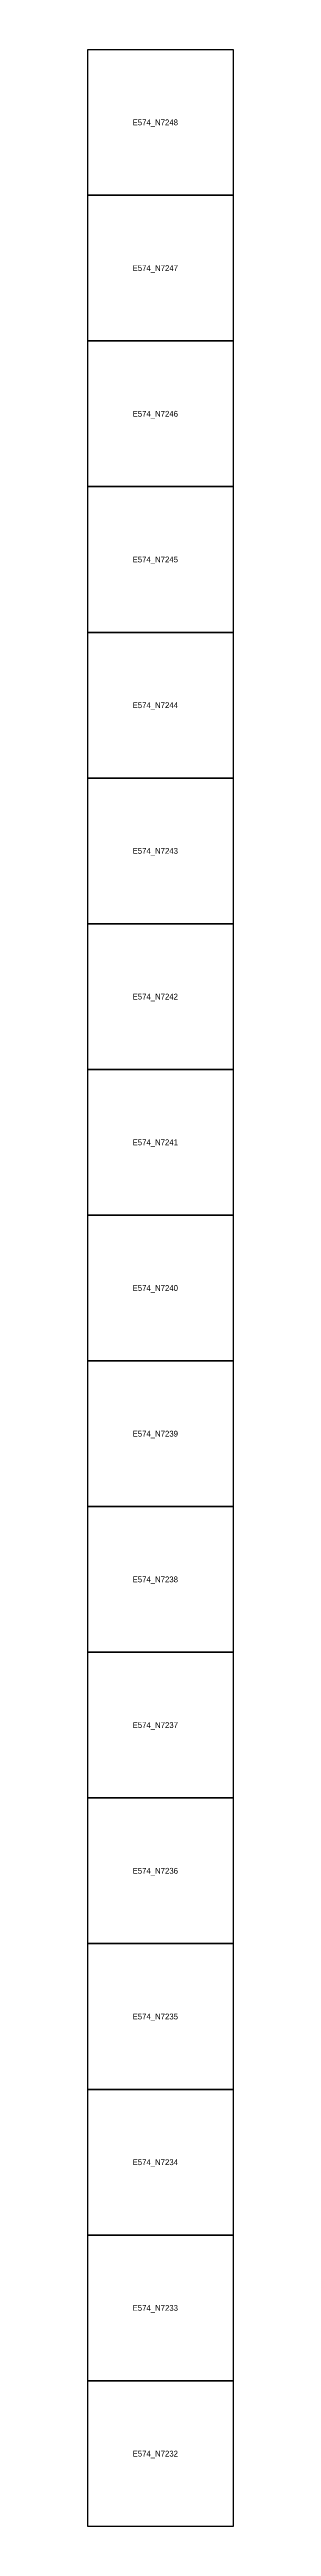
# Model space of a CAD drawing. Extents: x 546000 to 599000, y 7210000 to 7363000.
# Drawn here: x 574000 to 575000, y 7232000 to 7249000 of the extents above; entities that cross this region are included whole.
import ezdxf

# ---------------------------------------------------------------- set-up
doc = ezdxf.new("R2010")
doc.units = 0
doc.layers.add('FEATUREATTRIBS', color=7, linetype='Continuous')

msp = doc.modelspace()

# ---------------------------------------------------------------- linework, layer by layer
at = {"layer": 'FEATUREATTRIBS'}
for points in [[(574000, 7248000), (574000, 7249000), (575000, 7249000), (575000, 7248000)], [(574000, 7247000), (574000, 7248000), (575000, 7248000), (575000, 7247000)], [(574000, 7246000), (574000, 7247000), (575000, 7247000), (575000, 7246000)], [(574000, 7245000), (574000, 7246000), (575000, 7246000), (575000, 7245000)], [(574000, 7244000), (574000, 7245000), (575000, 7245000), (575000, 7244000)], [(574000, 7243000), (574000, 7244000), (575000, 7244000), (575000, 7243000)], [(574000, 7242000), (574000, 7243000), (575000, 7243000), (575000, 7242000)], [(574000, 7241000), (574000, 7242000), (575000, 7242000), (575000, 7241000)], [(574000, 7240000), (574000, 7241000), (575000, 7241000), (575000, 7240000)], [(574000, 7239000), (574000, 7240000), (575000, 7240000), (575000, 7239000)], [(574000, 7238000), (574000, 7239000), (575000, 7239000), (575000, 7238000)], [(574000, 7237000), (574000, 7238000), (575000, 7238000), (575000, 7237000)], [(574000, 7236000), (574000, 7237000), (575000, 7237000), (575000, 7236000)], [(574000, 7235000), (574000, 7236000), (575000, 7236000), (575000, 7235000)], [(574000, 7234000), (574000, 7235000), (575000, 7235000), (575000, 7234000)], [(574000, 7233000), (574000, 7234000), (575000, 7234000), (575000, 7233000)], [(574000, 7232000), (574000, 7233000), (575000, 7233000), (575000, 7232000)]]:
    msp.add_lwpolyline(points, close=True, dxfattribs=at)

# ---------------------------------------------------------------- texts
for s, p in [('E574_N7248', (574308, 7248480)), ('E574_N7247', (574308, 7247480)), ('E574_N7246', (574308, 7246480)), ('E574_N7245', (574308, 7245480)), ('E574_N7244', (574308, 7244480)), ('E574_N7243', (574308, 7243480)), ('E574_N7242', (574308, 7242480)), ('E574_N7241', (574308, 7241480)), ('E574_N7240', (574308, 7240480)), ('E574_N7239', (574308, 7239480)), ('E574_N7238', (574308, 7238480)), ('E574_N7237', (574308, 7237480)), ('E574_N7236', (574308, 7236480)), ('E574_N7235', (574308, 7235480)), ('E574_N7234', (574308, 7234480)), ('E574_N7233', (574308, 7233480)), ('E574_N7232', (574308, 7232480))]:
    msp.add_text(s, height=40, dxfattribs=at).set_placement(p)

doc.saveas('drawing.dxf')
